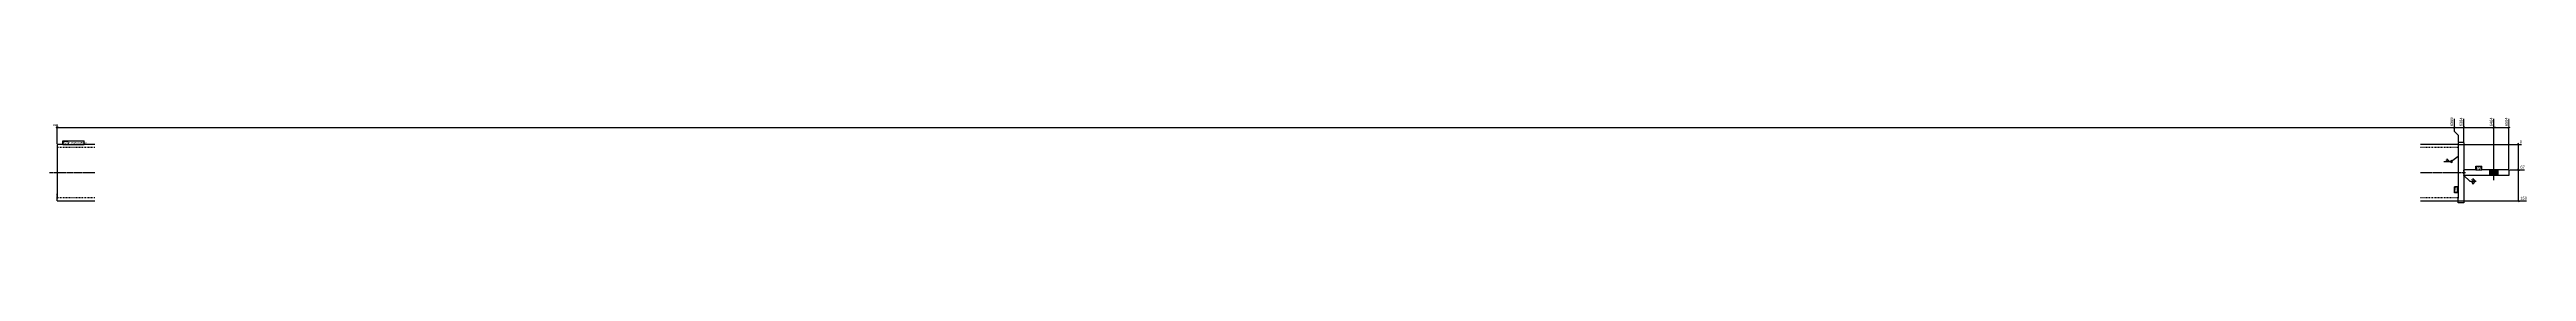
# Model space of a CAD drawing. Header units: millimetres. Extents: x 22 to 26277, y 5 to 3243.
# Drawn here: x 19706 to 26277, y 5 to 229 of the extents above; entities that cross this region are included whole.
import ezdxf

# ---------------------------------------------------------------- set-up
doc = ezdxf.new("R2010")
doc.units = ezdxf.units.MM
doc.linetypes.add('DXK_LINE_DOT2', pattern=[3.9198, 1.9599, -1.9599])
doc.linetypes.add('DXK_LINE_DOT3', pattern=[5.9187, 2.979, -0.9799, 0.9799, -0.9799])
for name, color, linetype in [('MÅLSÆTNING', 7, 'Continuous'), ('STÅL', 7, 'Continuous'), ('TEKST', 7, 'Continuous')]:
    doc.layers.add(name, color=color, linetype=linetype)
doc.styles.add('Arial Narrow', font='ARIALN.TTF', dxfattribs={"height": 0.2})

msp = doc.modelspace()

# ---------------------------------------------------------------- hatches: boundary and pattern name
at = {"layer": 'STÅL', "linetype": 'Continuous'}
msp.add_hatch(color=96, dxfattribs=at).paths.add_polyline_path([(26201.2, 92.3), (26179.2, 92.3), (26179.2, 77.3), (26201.2, 77.3)])
msp.add_hatch(color=96, dxfattribs=at).paths.add_polyline_path([(26201.2, 92.3), (26179.2, 92.3), (26179.2, 77.3), (26201.2, 77.3)])

# ---------------------------------------------------------------- linework, layer by layer
at = {"layer": 'MÅLSÆTNING', "color": 7, "linetype": 'Continuous'}
for p, q in [((19729.1, 206), (19723.1, 203.6)), ((19726.1, 161.8), (19726.1, 213.1)), ((26082.2, 203.6), (26088.2, 206)), ((26085.2, 227.7), (26085.2, 194.8)), ((26085.2, 204.8), (26110.2, 204.8)), ((26113.2, 206), (26107.2, 203.6)), ((26113.2, 206), (26107.2, 203.6)), ((26110.2, 166.8), (26110.2, 227.7)), ((26110.2, 166.8), (26110.2, 227.7)), ((26110.2, 204.8), (26190.2, 204.8)), ((26187.2, 203.6), (26193.2, 206)), ((26190.2, 94.3), (26190.2, 227.7)), ((26227.2, 203.6), (26233.2, 206)), ((26085.2, 194.8), (26095.2, 184.8)), ((26095.2, 184.8), (26095.2, 166.8)), ((26097.2, 159.8), (26263.8, 159.8)), ((26256.7, 156.8), (26254.3, 162.8)), ((26232.2, 92.3), (26271.6, 92.3)), ((26256.7, 89.3), (26254.3, 95.3)), ((26255.5, 9.8), (26255.5, 92.3)), ((26097.2, 9.8), (26276.5, 9.8)), ((26254.3, 12.8), (26256.7, 6.8))]:
    msp.add_line(p, q, dxfattribs=at)
at = {"layer": 'STÅL', "color": 2, "linetype": 'Continuous'}
for p, q in [((19826.1, 159.8), (19726.1, 159.8)), ((19726.1, 159.8), (19726.1, 29.8)), ((26095.2, 159.8), (25995.2, 159.8)), ((26110.2, 164.8), (26095.2, 164.8)), ((26095.2, 164.8), (26095.2, 152.7)), ((26095.2, 152.7), (26095.2, 16.9)), ((26110.2, 164.8), (26110.2, 92.3)), ((26230.2, 92.3), (26110.2, 92.3)), ((26110.2, 92.3), (26110.2, 77.3)), ((26230.2, 77.3), (26110.2, 77.3)), ((26110.2, 77.3), (26110.2, 4.8)), ((26230.2, 92.3), (26230.2, 77.3)), ((19726.1, 29.8), (19726.1, 15.7)), ((19726.1, 9.8), (19726.1, 15.7)), ((19726.1, 9.8), (19826.1, 9.8)), ((25995.2, 9.8), (26095.2, 9.8)), ((26095.2, 4.8), (26095.2, 16.9)), ((26110.2, 4.8), (26095.2, 4.8))]:
    msp.add_line(p, q, dxfattribs=at)
at = {"layer": 'STÅL', "color": 7, "linetype": 'DXK_LINE_DOT2'}
for p, q in [((19826.1, 151.8), (19726.1, 151.8)), ((19726.1, 147.5), (19726.1, 139.8)), ((26095.2, 151.8), (25995.2, 151.8)), ((26095.2, 159.8), (26095.2, 152.7)), ((26095.2, 152.7), (26095.2, 16.9)), ((26110.2, 77.3), (26110.2, 92.3)), ((19726.1, 22.1), (19726.1, 29.8)), ((19726.1, 18.7), (19726.1, 22.1)), ((19726.1, 17.8), (19726.1, 18.7)), ((19826.1, 17.8), (19726.1, 17.8)), ((19726.1, 15.7), (19726.1, 17.8)), ((26095.2, 17.8), (25995.2, 17.8)), ((26095.2, 15.7), (26095.2, 16.9)), ((26095.2, 9.8), (26095.2, 15.7))]:
    msp.add_line(p, q, dxfattribs=at)
at = {"layer": 'STÅL', "color": 96, "linetype": 'Continuous'}
for p, q in [((26190.2, 64.3), (26190.2, 137.3)), ((26190.2, 64.3), (26190.2, 137.3)), ((26179.2, 77.3), (26179.2, 92.3)), ((26179.2, 77.3), (26179.2, 92.3)), ((26201.2, 77.3), (26201.2, 92.3)), ((26201.2, 77.3), (26201.2, 92.3))]:
    msp.add_line(p, q, dxfattribs=at)
at = {"layer": 'STÅL', "color": 7, "linetype": 'DXK_LINE_DOT3'}
for p, q in [((19706.1, 84.8), (19826.1, 84.8)), ((25995.2, 84.8), (26115.2, 84.8))]:
    msp.add_line(p, q, dxfattribs=at)

# ---------------------------------------------------------------- next in the draw order: wipeouts: each hides what was drawn before it
at = {"color": 0, "linetype": 'Continuous'}
for points in [[(26108.6, 229.3), (26097.4, 229.3), (26097.4, 206.6), (26108.6, 206.6)], [(26188.6, 229.3), (26177.4, 229.3), (26177.4, 206.6), (26188.6, 206.6)], [(26271.8, 93.9), (26271.8, 105.1), (26258.8, 105.1), (26258.8, 93.9)], [(26276.6, 11.4), (26276.6, 22.6), (26258.8, 22.6), (26258.8, 11.4)]]:
    msp.add_wipeout(points, dxfattribs=at).dxf.layer = 'MÅLSÆTNING'
at = {"color": 0}
for points in [[(19754.4, 161.2), (19754.4, 168.2), (19742.1, 168.2), (19742.1, 161.2)], [(26064.6, 115.2), (26064.6, 121), (26060.8, 121), (26060.8, 115.2)], [(26133.4, 62.3), (26133.4, 68.1), (26129.5, 68.1), (26129.5, 62.3)]]:
    msp.add_wipeout(points, dxfattribs=at).dxf.layer = 'TEKST'

# ---------------------------------------------------------------- next in the draw order: hatches: boundary and pattern name
at = {"layer": 'TEKST', "linetype": 'Continuous'}
msp.add_hatch(color=3, dxfattribs=at).paths.add_polyline_path([(26090.5, 125.7), (26095.2, 127.7), (26092, 123.7)])

# ---------------------------------------------------------------- next in the draw order: linework, layer by layer
at = {"layer": 'MÅLSÆTNING', "color": 7, "linetype": 'Continuous'}
for p, q in [((19726.1, 204.8), (26085.2, 204.8)), ((26082.2, 203.6), (26088.2, 206)), ((26085.2, 227.7), (26085.2, 194.8)), ((26193.2, 206), (26187.2, 203.6)), ((26190.2, 94.3), (26190.2, 227.7)), ((26190.2, 204.8), (26230.2, 204.8)), ((26230.2, 94.3), (26230.2, 227.7)), ((26085.2, 194.8), (26095.2, 184.8)), ((26095.2, 184.8), (26095.2, 166.8)), ((26255.5, 92.3), (26255.5, 159.8)), ((26232.2, 92.3), (26271.6, 92.3)), ((26254.3, 95.3), (26256.7, 89.3))]:
    msp.add_line(p, q, dxfattribs=at)
at = {"layer": 'TEKST', "color": 3, "linetype": 'Continuous'}
for p, q in [((26057.7, 114.6), (26077.7, 114.6)), ((26072.8, 114.6), (26065.7, 121.7)), ((26065.7, 121.7), (26065.7, 114.6)), ((26065.7, 114.6), (26072.8, 114.6)), ((26095.2, 127.7), (26077.7, 114.6)), ((26141.6, 61.7), (26134.4, 68.8)), ((26134.4, 68.8), (26134.4, 61.7)), ((26134.4, 61.7), (26141.6, 61.7))]:
    msp.add_line(p, q, dxfattribs=at)
for start, end in [(90, 270), (270, 90)]:
    msp.add_arc((26077.7, 114.6), 2.5, start, end, dxfattribs=at)

# ---------------------------------------------------------------- next in the draw order: texts
at = {"layer": 'MÅLSÆTNING', "color": 3, "linetype": 'Continuous', "style": 'Arial Narrow'}
for s, p in [('6384', (26107, 208.2)), ('6464', (26187, 208.2))]:
    msp.add_text(s, height=7.64, rotation=90.00021, dxfattribs=at).set_placement(p)
for s, p in [('67', (26260.4, 95.5)), ('150', (26260.4, 13))]:
    msp.add_text(s, height=7.64, dxfattribs=at).set_placement(p)
at = {"layer": 'TEKST', "color": 3, "style": 'Arial Narrow'}
msp.add_text('3', height=4.77, dxfattribs=at).set_placement((26061.2, 115.6))

# ---------------------------------------------------------------- next in the draw order: wipeouts: each hides what was drawn before it
at = {"color": 0}
msp.add_wipeout([(19754.4, 161.2), (19754.4, 168.2), (19742.1, 168.2), (19742.1, 161.2)], dxfattribs=at).dxf.layer = 'TEKST'

# ---------------------------------------------------------------- next in the draw order: wipeouts: each hides what was drawn before it
at = {"color": 0, "linetype": 'Continuous'}
for points, layer in [([(19724.5, 214.7), (19713.3, 214.7), (19713.3, 206.6), (19724.5, 206.6)], 'MÅLSÆTNING'), ([(26083.6, 229.3), (26072.4, 229.3), (26072.4, 206.6), (26083.6, 206.6)], 'MÅLSÆTNING'), ([(26228.6, 229.3), (26217.4, 229.3), (26217.4, 206.6), (26228.6, 206.6)], 'MÅLSÆTNING'), ([(26265.4, 161.4), (26265.4, 172.6), (26257.3, 172.6), (26257.3, 161.4)], 'MÅLSÆTNING'), ([(26133.4, 54.8), (26133.4, 60.6), (26129.5, 60.6), (26129.5, 54.8)], 'TEKST')]:
    msp.add_wipeout(points, dxfattribs=at).dxf.layer = layer
at = {"color": 0}
msp.add_wipeout([(19796.7, 161.2), (19796.7, 166.2), (19756.5, 166.2), (19756.5, 161.2)], dxfattribs=at).dxf.layer = 'TEKST'

# ---------------------------------------------------------------- next in the draw order: hatches: boundary and pattern name
at = {"layer": 'TEKST', "linetype": 'Continuous'}
msp.add_hatch(color=3, dxfattribs=at).paths.add_polyline_path([(26113, 72.9), (26110.2, 77.3), (26114.7, 74.7)])

# ---------------------------------------------------------------- next in the draw order: linework, layer by layer
at = {"layer": 'TEKST', "color": 3, "linetype": 'Continuous'}
for p, q in [((26110.2, 77.3), (26126.4, 61.7)), ((26126.4, 61.7), (26143, 61.7)), ((26134.4, 61.7), (26141.6, 61.7)), ((26141.6, 61.7), (26134.4, 54.5)), ((26134.4, 54.5), (26134.4, 61.7))]:
    msp.add_line(p, q, dxfattribs=at)

# ---------------------------------------------------------------- next in the draw order: texts
at = {"layer": 'MÅLSÆTNING', "color": 3, "linetype": 'Continuous', "style": 'Arial Narrow'}
for s, p in [('0', (19722.9, 208.2)), ('6369', (26082, 208.2)), ('6504', (26227, 208.2))]:
    msp.add_text(s, height=7.64, rotation=90.00021, dxfattribs=at).set_placement(p)
msp.add_text('0', height=7.64, dxfattribs=at).set_placement((26258.9, 163))
at = {"layer": 'TEKST', "color": 3, "style": 'Arial Narrow'}
msp.add_text('5', height=4.77, dxfattribs=at).set_placement((26129.9, 62.7))
at = {"layer": 'TEKST', "color": 3, "linetype": 'Continuous', "style": 'Arial Narrow'}
msp.add_text('5', height=4.77, dxfattribs=at).set_placement((26129.9, 55.2))

# ---------------------------------------------------------------- next in the draw order: wipeouts: each hides what was drawn before it
at = {"color": 0}
msp.add_wipeout([(19796.7, 161.2), (19796.7, 166.2), (19756.5, 166.2), (19756.5, 161.2)], dxfattribs=at).dxf.layer = 'TEKST'

# ---------------------------------------------------------------- next in the draw order: linework, layer by layer
at = {"layer": 'TEKST', "color": 7, "linetype": 'Continuous'}
for p, q in [((19740.9, 169.4), (19797.9, 169.4)), ((19740.9, 160), (19740.9, 169.4)), ((19740.9, 160), (19797.9, 160)), ((19797.9, 160), (19797.9, 169.4))]:
    msp.add_line(p, q, dxfattribs=at)

# ---------------------------------------------------------------- next in the draw order: texts
at = {"layer": 'TEKST', "color": 3, "style": 'Arial Narrow'}
for s, height, p in [('s24', 6.68, (19742.1, 161.2)), ('RHS150X150X8', 4.772, (19756.5, 161.2))]:
    msp.add_text(s, height=height, dxfattribs=at).set_placement(p)

# ---------------------------------------------------------------- next in the draw order: wipeouts: each hides what was drawn before it
at = {"color": 0}
for points in [[(26157.1, 93.7), (26157.1, 100.7), (26143.9, 100.7), (26143.9, 93.7)], [(26093.8, 45.7), (26086.8, 45.7), (26086.8, 32.5), (26093.8, 32.5)]]:
    msp.add_wipeout(points, dxfattribs=at).dxf.layer = 'TEKST'

# ---------------------------------------------------------------- next in the draw order: wipeouts: each hides what was drawn before it
for points in [[(26157.1, 93.7), (26157.1, 100.7), (26143.9, 100.7), (26143.9, 93.7)], [(26093.8, 45.7), (26086.8, 45.7), (26086.8, 32.5), (26093.8, 32.5)]]:
    msp.add_wipeout(points, dxfattribs=at).dxf.layer = 'TEKST'

# ---------------------------------------------------------------- next in the draw order: linework, layer by layer
at = {"layer": 'TEKST', "color": 7, "linetype": 'Continuous'}
for p, q in [((26142.7, 101.9), (26158.3, 101.9)), ((26142.7, 92.5), (26142.7, 101.9)), ((26142.7, 92.5), (26158.3, 92.5)), ((26158.3, 92.5), (26158.3, 101.9)), ((26085.6, 31.3), (26085.6, 46.9)), ((26095, 46.9), (26085.6, 46.9)), ((26095, 31.3), (26085.6, 31.3)), ((26095, 31.3), (26095, 46.9))]:
    msp.add_line(p, q, dxfattribs=at)

# ---------------------------------------------------------------- next in the draw order: texts
at = {"layer": 'TEKST', "color": 3, "style": 'Arial Narrow'}
msp.add_text('F90', height=6.68, dxfattribs=at).set_placement((26143.9, 93.7))
msp.add_text('F91', height=6.68, rotation=90.00021, dxfattribs=at).set_placement((26093.8, 32.5))

doc.saveas('drawing.dxf')
